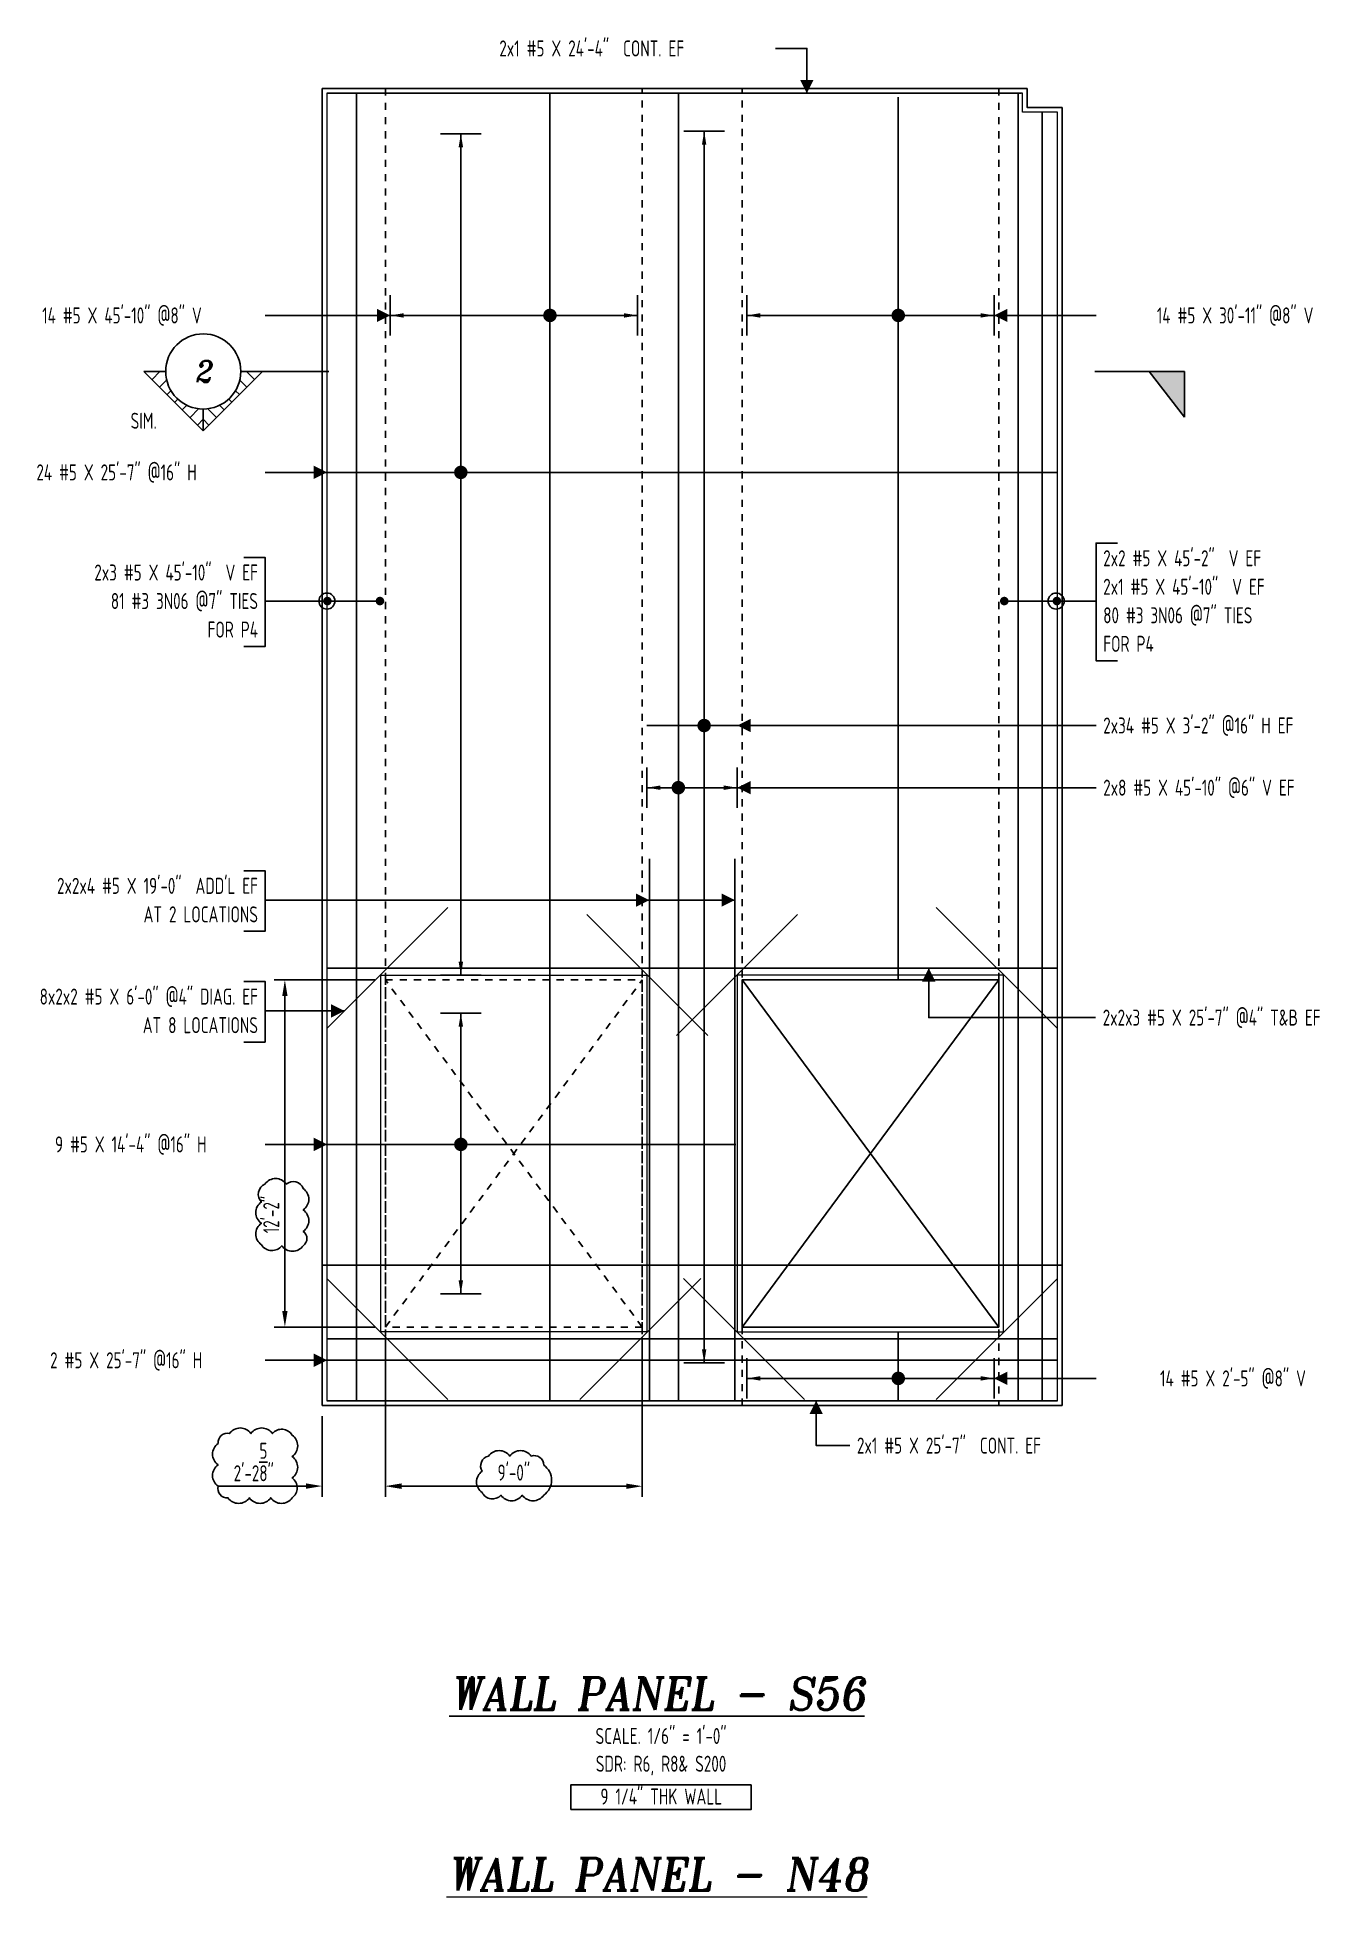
# Model space of a CAD drawing. Header units: inches. Extents: x 10095 to 38568, y -2433 to 4174.
# Drawn here: x 20197 to 20737, y 177 to 959 of the extents above; entities that cross this region are included whole.
import ezdxf
from ezdxf.enums import TextEntityAlignment as Align

# ---------------------------------------------------------------- set-up
doc = ezdxf.new("R2010")
doc.units = ezdxf.units.IN
doc.header["$MEASUREMENT"] = 0
doc.linetypes.add('HIDDEN', pattern=[6, 3, -3])
doc.layers.get('0').update_dxf_attribs({"linetype": 'CONTINUOUS'})
doc.layers.get('Defpoints').update_dxf_attribs({"linetype": 'CONTINUOUS'})
for name, color, linetype in [('0-25', 7, 'CONTINUOUS'), ('0-25TEXT', 7, 'CONTINUOUS'), ('0-35', 3, 'CONTINUOUS'), ('0-35TEXT', 3, 'CONTINUOUS'), ('0-50', 10, 'CONTINUOUS'), ('3', 3, 'CONTINUOUS'), ('BAR-LBL', 2, 'CONTINUOUS'), ('DETAIL', 83, 'CONTINUOUS'), ('Hatch', 253, 'CONTINUOUS'), ('hidden', 7, 'HIDDEN'), ('RANGELAY', 7, 'CONTINUOUS'), ('REBARS', 4, 'CONTINUOUS')]:
    doc.layers.add(name, color=color, linetype=linetype)
doc.layers.add('COVER', color=6, linetype='CONTINUOUS', lineweight=0, plot=False)
doc.styles.add('AR', font='ARCHQUIK.shx', dxfattribs={"width": 0.8})
doc.styles.add('ROMANT', font='romant')
doc.dimstyles.new('CADS_DIM_48', dxfattribs={"dimscale": 48, "dimtxt": 0.09375, "dimasz": 0.09375, "dimexe": 0.0625, "dimexo": 0.0625, "dimgap": 0.09375, "dimtad": 0, "dimtih": 1, "dimtoh": 1, "dimzin": 1, "dimdsep": 46, "dimlunit": 4, "dimtxsty": 'AR', "dimblk": 'CLOSED', "dimcen": 0.1875, "dimadec": 0, "dimazin": 0, "dimtfac": 1, "dimtofl": 0, "dimtmove": 0, "dimatfit": 1, "dimldrblk": 'DOTBLANK', "dimfxl": 1, "dimtzin": 0, "dimarcsym": 0})

msp = doc.modelspace()

# ---------------------------------------------------------------- texts
at = {"color": 7, "linetype": 'Continuous', "style": 'ROMANT', "oblique": 9, "width": 0.95}
msp.add_text('%%UWALL PANEL - S56', height=13.5, dxfattribs=at).set_placement((20458.44317, 255.68512), align=Align.CENTER)
at = {"layer": '0-35TEXT', "style": 'AR', "width": 0.8}
for s, p in [('SIM.', (20236.68565, 794.52536)), ('FOR P4', (20645.80654, 700.68643))]:
    msp.add_text(s, height=6.749831, dxfattribs=at).set_placement(p)
for s, height, p in [('FOR P4', 6.749831, (20290.2521, 706.68581)), ('AT 2 LOCATIONS', 6.7498312, (20290.2521, 586.88147)), ('AT 8 LOCATIONS', 6.7498312, (20290.2521, 540.27428))]:
    msp.add_text(s, height=height, dxfattribs=at).set_placement(p, align=Align.RIGHT)
for s, p in [('SCALE. 1/6" = 1\'-0"', (20459.81505, 241.23823)), ('SDR: R6, R8& S200', (20459.81505, 229.57003)), ('9 1/4" THK WALL', (20459.89197, 215.78201))]:
    msp.add_text(s, height=6.7498312, dxfattribs=at).set_placement(p, align=Align.CENTER)
at = {"layer": 'BAR-LBL', "style": 'AR', "width": 0.8}
for s, p in [('2x1 #5 X 24\'-4"  CONT. EF', (20391.77304, 951.15718)), ('14 #5 X 45\'-10" @8" V', (20199.46841, 838.83761)), ('24 #5 X 25\'-7" @16" H', (20197.04797, 772.81806)), ('2x2 #5 X 45\'-2"  V EF', (20645.80654, 736.68265)), ('2x1 #5 X 45\'-10"  V EF', (20645.80654, 724.68391)), ('80 #3 3N06 @7" TIES', (20645.80654, 712.68517)), ('2x34 #5 X 3\'-2" @16" H EF', (20645.80654, 666.31913)), ('2x8 #5 X 45\'-10" @6" V EF', (20645.80654, 640.16726)), ('2x2x3 #5 X 25\'-7" @4" T&B EF', (20645.57878, 543.45235)), ('9 #5 X 14\'-4" @16" H', (20204.86784, 490.11263)), ('2 #5 X 25\'-7" @16" H', (20202.81978, 399.29048)), ('2x1 #5 X 25\'-7"  CONT. EF', (20542.20934, 363.41236))]:
    msp.add_text(s, height=6.7492913, dxfattribs=at).set_placement(p)
for s, p in [('14 #5 X 30\'-11" @8" V', (20734.24553, 838.83761)), ('2x3 #5 X 45\'-10"  V EF', (20290.2521, 730.68329)), ('81 #3 3N06 @7" TIES', (20290.2521, 718.68455)), ('2x2x4 #5 X 19\'-0"  ADD\'L EF', (20290.2521, 598.88021)), ('8x2x2 #5 X 6\'-0" @4" DIAG. EF', (20290.2521, 552.27302)), ('14 #5 X 2\'-5" @8" V', (20731.08035, 391.67859))]:
    msp.add_text(s, height=6.7492913, dxfattribs=at).set_placement(p, align=Align.RIGHT)
at = {"layer": 'COVER', "style": 'ROMANT', "oblique": 9, "width": 0.95}
msp.add_text('%%UWALL PANEL - N48', height=13.5, dxfattribs=at).set_placement((20458.44317, 179.66798), align=Align.CENTER)

# ---------------------------------------------------------------- blocks, each defined once
blk = doc.blocks.new('leadrblk')
blk.add_lwpolyline([(0, 0, 0, 1, 0), (1, 0, 1, 1, 0)], format="xyseb")
blk = doc.blocks.new('_DotBlank')
at = {"layer": '0-35', "color": 0, "lineweight": -2}
blk.add_line((-0.5, 0), (-1, 0), dxfattribs=at)
blk.add_circle((0, 0), 0.5, dxfattribs=at)
blk = doc.blocks.new('SECTARO')
at = {"linetype": 'Continuous'}
blk.add_line((33.32, 16.99), (20.13, 0), dxfattribs=at)
for p, q in [((33.32, 16.99), (33.32, 0)), ((33.32, 0), (0, 0))]:
    blk.add_line(p, q)
for points in [[(33.32, 0), (33.32, 16.99), (33.32, 0), (20.13, 0)], [(33.32, 16.99), (20.13, 0), (33.32, 0), (33.32, 16.99)]]:
    blk.add_solid(points, dxfattribs=at)
blk = doc.blocks.new('*X3')
at = {"color": 0, "linetype": 'Continuous'}
for p, q in [((-1.108, 0.278), (-1.075, 0.312)), ((-1.081, 0.217), (-1.031, 0.267)), ((-1.013, 0.197), (-0.986, 0.223)), ((-0.96, 0.161), (-0.942, 0.179)), ((-0.92, 0.112), (-0.898, 0.135)), ((-0.895, 0.05), (-0.854, 0.091)), ((-0.856, 0), (-0.81, 0.046)), ((-0.768, 0), (-0.765, 0.002))]:
    blk.add_line(p, q, dxfattribs=at)
blk = doc.blocks.new('*X2')
at = {"color": 0, "linetype": 'Continuous'}
for p, q in [((-1.108, 0.278), (-1.075, 0.312)), ((-0.96, 0.161), (-0.942, 0.179)), ((-0.856, 0), (-0.81, 0.046))]:
    blk.add_line(p, q, dxfattribs=at)
blk = doc.blocks.new('SECTNU')
at = {"linetype": 'Continuous'}
blk.add_line((-24.74, 0), (-32.81, 0), dxfattribs=at)
blk.add_line((0, 0), (-24.74, 0))
at = {"layer": '3'}
for p, q in [((-68.89, 0), (-46.81, 22.07)), ((-60.81, 0), (-68.89, 0))]:
    blk.add_line(p, q, dxfattribs=at)
at = {"layer": '3', "linetype": 'Continuous'}
blk.add_line((-46.81, 14), (-46.81, 22.07), dxfattribs=at)
at = {"layer": '3'}
for points in [[(-46.81, 22.07), (-24.74, 0), (-32.81, 0, 1)], [(-32.81, 0, 0.414214), (-46.81, 14)]]:
    blk.add_lwpolyline(points, format="xyb", dxfattribs=at)
for start, end in [(90, 180), (180, 0)]:
    blk.add_arc((-46.81, 0), 14, start, end, dxfattribs=at)
at = {"linetype": 'Continuous', "xscale": -64, "yscale": 64, "zscale": 64, "rotation": 359.9999999999999}
blk.add_blockref('*X3', (-117.73, 0), dxfattribs=at)
at = {"linetype": 'Continuous', "xscale": 64, "yscale": 64, "zscale": 64}
for name in ['*X3', '*X2']:
    blk.add_blockref(name, (24.1, 0), dxfattribs=at)
at = {"linetype": 'Continuous', "style": 'ROMANT', "oblique": 9, "width": 0.9}
blk.add_attdef('NO', text='', height=8, dxfattribs=at).set_placement((-46.81, 0), align=Align.MIDDLE)
blk = doc.blocks.new('*D51')
at = {"layer": 'Defpoints', "color": 0, "transparency": 16777216}
for p in [(20343.88, 416.66), (20451.88, 416.66), (20343.88, 349.69)]:
    blk.add_point(p, dxfattribs=at)
at = {"layer": 'DETAIL', "color": 0, "lineweight": -2, "transparency": 16777216}
for p, q in [((20343.88, 412.16), (20343.88, 345.19)), ((20451.88, 412.16), (20451.88, 345.19)), ((20445.13, 349.69), (20350.63, 349.69))]:
    blk.add_line(p, q, dxfattribs=at)
at = {"layer": 'DETAIL', "color": 0, "transparency": 16777216}
for points in [[(20350.63, 350.81), (20350.63, 348.56), (20343.88, 349.69)], [(20445.13, 350.81), (20445.13, 348.56), (20451.88, 349.69)]]:
    blk.add_solid(points, dxfattribs=at)
at = {"layer": 'DETAIL', "color": 0, "transparency": 16777216, "insert": (20397.88, 355.43), "char_height": 6.75, "attachment_point": 5, "style": 'AR'}
blk.add_mtext('9\'-0"', dxfattribs=at)
blk = doc.blocks.new('*D52')
at = {"layer": 'Defpoints', "color": 0, "transparency": 16777216}
for p in [(20317.25, 383.66), (20343.88, 383.66), (20317.25, 349.74)]:
    blk.add_point(p, dxfattribs=at)
at = {"layer": 'DETAIL', "color": 0, "lineweight": -2, "transparency": 16777216}
for p, q in [((20317.25, 379.16), (20317.25, 345.24)), ((20343.88, 379.16), (20343.88, 345.24)), ((20310.5, 349.74), (20273.18, 349.74)), ((20350.63, 349.74), (20357.38, 349.74))]:
    blk.add_line(p, q, dxfattribs=at)
at = {"layer": 'DETAIL', "color": 0, "transparency": 16777216}
for points in [[(20310.5, 350.87), (20310.5, 348.62), (20317.25, 349.74)], [(20350.63, 350.87), (20350.63, 348.62), (20343.88, 349.74)]]:
    blk.add_solid(points, dxfattribs=at)
at = {"layer": 'DETAIL', "color": 0, "transparency": 16777216, "insert": (20288.47, 359.87), "char_height": 6.75, "attachment_point": 5, "style": 'AR'}
blk.add_mtext('2\'-2{\\H1.000000x;\\S5/8;}"', dxfattribs=at)
blk = doc.blocks.new('*D53')
at = {"layer": 'Defpoints', "color": 0, "transparency": 16777216}
for p in [(20343.88, 562.66), (20301.56, 416.66), (20343.88, 416.66)]:
    blk.add_point(p, dxfattribs=at)
at = {"layer": 'DETAIL', "color": 0, "lineweight": -2, "transparency": 16777216}
for p, q in [((20339.38, 562.66), (20297.06, 562.66)), ((20301.56, 555.91), (20301.56, 423.41)), ((20339.38, 416.66), (20297.06, 416.66))]:
    blk.add_line(p, q, dxfattribs=at)
at = {"layer": 'DETAIL', "color": 0, "transparency": 16777216}
for points in [[(20300.44, 555.91), (20302.69, 555.91), (20301.56, 562.66)], [(20300.44, 423.41), (20302.69, 423.41), (20301.56, 416.66)]]:
    blk.add_solid(points, dxfattribs=at)
at = {"layer": 'DETAIL', "color": 0, "transparency": 16777216, "insert": (20295.82, 463.97), "char_height": 6.75, "attachment_point": 5, "rotation": 90, "style": 'AR'}
blk.add_mtext('12\'-2"', dxfattribs=at)
blk = doc.blocks.new('*U1251', base_point=(20413.39, 935.97))
at = {"layer": 'REBARS', "color": 0}
blk.add_lwpolyline([(20413.07, 935.97), (20413.07, 385.97)], dxfattribs=at)
blk = doc.blocks.new('rendmark')
at = {"color": 4}
blk.add_line((0, -3), (0, 3), dxfattribs=at)
blk = doc.blocks.new('rarrow')
at = {"color": 7}
blk.add_solid([(2, -0.33), (2, 0.33), (0, 0)], dxfattribs=at)
blk = doc.blocks.new('*U1870', base_point=(20345.88, 842.21))
at = {"layer": 'RANGELAY'}
blk.add_line((20345.88, 842.21), (20449.88, 842.21), dxfattribs=at)
at = {"layer": 'RANGELAY', "xscale": 2.834645669291339, "yscale": 2.834645669291339}
for name in ['rendmark', 'rarrow']:
    blk.add_blockref(name, (20345.88, 842.21), dxfattribs=at)
at = {"layer": 'RANGELAY', "xscale": 2.834645669291339, "yscale": 2.834645669291339, "rotation": 179.999996929531}
for name in ['rendmark', 'rarrow']:
    blk.add_blockref(name, (20449.88, 842.21), dxfattribs=at)
blk = doc.blocks.new('VPM700980')
at = {"const_width": 1}
blk.add_lwpolyline([(-0.5, 0, 1), (0.5, 0, 1)], format="xyb", close=True, dxfattribs=at)
blk = doc.blocks.new('*U813', base_point=(20491.33, 493.17))
at = {"layer": 'REBARS', "color": 0}
blk.add_lwpolyline([(20491.33, 493.49), (20319.33, 493.49)], dxfattribs=at)
blk = doc.blocks.new('*U1869', base_point=(20375.59, 548.66))
at = {"layer": 'RANGELAY'}
blk.add_line((20375.59, 548.66), (20375.59, 430.66), dxfattribs=at)
at = {"layer": 'RANGELAY', "xscale": 2.834645669291339, "yscale": 2.834645669291339}
for name, p, rotation in [('rendmark', (20375.59, 548.66), 269.9999999999999), ('rarrow', (20375.59, 548.66), 269.9999999999999), ('rendmark', (20375.59, 430.66), 89.999996929531), ('rarrow', (20375.59, 430.66), 89.999996929531)]:
    blk.add_blockref(name, p, dxfattribs=dict(at, rotation=rotation))
blk = doc.blocks.new('VPM700A90')
at = {"const_width": 1}
blk.add_lwpolyline([(-0.5, 0, 1), (0.5, 0, 1)], format="xyb", close=True, dxfattribs=at)
blk = doc.blocks.new('*U1382', base_point=(20626.5, 402.35))
at = {"layer": 'REBARS', "color": 0}
blk.add_lwpolyline([(20626.5, 402.67), (20319.5, 402.67)], dxfattribs=at)
blk = doc.blocks.new('*U1381', base_point=(20626.5, 775.88))
at = {"layer": 'REBARS', "color": 0}
blk.add_lwpolyline([(20626.5, 776.19), (20319.5, 776.19)], dxfattribs=at)
blk = doc.blocks.new('*U1868', base_point=(20375.59, 918.66))
at = {"layer": 'RANGELAY'}
blk.add_line((20375.59, 918.66), (20375.59, 564.66), dxfattribs=at)
at = {"layer": 'RANGELAY', "xscale": 2.834645669291339, "yscale": 2.834645669291339}
for name, p, rotation in [('rendmark', (20375.59, 918.66), 269.9999999999999), ('rarrow', (20375.59, 918.66), 269.9999999999999), ('rendmark', (20375.59, 564.66), 89.999996929531), ('rarrow', (20375.59, 564.66), 89.999996929531)]:
    blk.add_blockref(name, p, dxfattribs=dict(at, rotation=rotation))
blk = doc.blocks.new('VPM700C30')
at = {"const_width": 1}
blk.add_lwpolyline([(-0.5, 0, 1), (0.5, 0, 1)], format="xyb", close=True, dxfattribs=at)
blk = doc.blocks.new('*U1867', base_point=(20477.93, 919.66))
at = {"layer": 'RANGELAY'}
blk.add_line((20477.93, 919.66), (20477.93, 401.66), dxfattribs=at)
at = {"layer": 'RANGELAY', "xscale": 2.834645669291339, "yscale": 2.834645669291339}
for name, p, rotation in [('rendmark', (20477.93, 919.66), 269.9999999999999), ('rarrow', (20477.93, 919.66), 269.9999999999999), ('rarrow', (20477.93, 401.66), 89.999996929531), ('rendmark', (20477.93, 401.66), 89.999996929531)]:
    blk.add_blockref(name, p, dxfattribs=dict(at, rotation=rotation))
blk = doc.blocks.new('VPM700CB0')
at = {"const_width": 1}
blk.add_lwpolyline([(-0.5, 0, 1), (0.5, 0, 1)], format="xyb", close=True, dxfattribs=at)
blk = doc.blocks.new('*U685', base_point=(20491.88, 669.38))
at = {"layer": 'REBARS', "color": 0}
blk.add_lwpolyline([(20491.88, 669.69), (20453.88, 669.69)], dxfattribs=at)
blk = doc.blocks.new('*U1252', base_point=(20467.4, 935.97))
at = {"layer": 'REBARS', "color": 0}
blk.add_lwpolyline([(20467.09, 935.97), (20467.09, 385.97)], dxfattribs=at)
blk = doc.blocks.new('*U1866', base_point=(20453.88, 643.54))
at = {"layer": 'RANGELAY'}
blk.add_line((20453.88, 643.54), (20491.88, 643.54), dxfattribs=at)
at = {"layer": 'RANGELAY', "xscale": 2.834645669291339, "yscale": 2.834645669291339}
for name in ['rendmark', 'rarrow']:
    blk.add_blockref(name, (20453.88, 643.54), dxfattribs=at)
at = {"layer": 'RANGELAY', "xscale": 2.834645669291339, "yscale": 2.834645669291339, "rotation": 179.999996929531}
for name in ['rendmark', 'rarrow']:
    blk.add_blockref(name, (20491.88, 643.54), dxfattribs=at)
blk = doc.blocks.new('VPM700DF0')
at = {"const_width": 1}
blk.add_lwpolyline([(-0.5, 0, 1), (0.5, 0, 1)], format="xyb", close=True, dxfattribs=at)
blk = doc.blocks.new('*U768', base_point=(20559.91, 933.97))
at = {"layer": 'REBARS', "color": 0}
blk.add_lwpolyline([(20559.6, 933.97), (20559.6, 562.97)], dxfattribs=at)
blk = doc.blocks.new('*U1865', base_point=(20495.88, 842.21))
at = {"layer": 'RANGELAY'}
blk.add_line((20495.88, 842.21), (20599.88, 842.21), dxfattribs=at)
at = {"layer": 'RANGELAY', "xscale": 2.834645669291339, "yscale": 2.834645669291339}
for name in ['rendmark', 'rarrow']:
    blk.add_blockref(name, (20495.88, 842.21), dxfattribs=at)
at = {"layer": 'RANGELAY', "xscale": 2.834645669291339, "yscale": 2.834645669291339, "rotation": 179.999996929531}
for name in ['rendmark', 'rarrow']:
    blk.add_blockref(name, (20599.88, 842.21), dxfattribs=at)
blk = doc.blocks.new('VPM700F40')
at = {"const_width": 1}
blk.add_lwpolyline([(-0.5, 0, 1), (0.5, 0, 1)], format="xyb", close=True, dxfattribs=at)
blk = doc.blocks.new('*U1864', base_point=(20319.25, 722.06))
at = {"layer": 'REBARS', "color": 0, "const_width": 1.8}
for points in [[(20319.44, 722.96, 1), (20319.44, 721.16, 1), (20319.44, 722.96)], [(20341.56, 721.16, 1), (20341.56, 722.96, 1), (20341.56, 721.16)]]:
    blk.add_lwpolyline(points, format="xyb", dxfattribs=at)
at = {"layer": 'REBARS', "color": 0}
blk.add_lwpolyline([(20319.44, 722.06), (20341.56, 722.06)], dxfattribs=at)
blk = doc.blocks.new('*U710', base_point=(20331.39, 385.66))
at = {"layer": 'REBARS', "color": 0}
blk.add_lwpolyline([(20331.7, 385.66), (20331.7, 935.66)], dxfattribs=at)
blk = doc.blocks.new('*U709', base_point=(20609.78, 385.66))
at = {"layer": 'REBARS', "color": 0}
blk.add_lwpolyline([(20610.09, 385.66), (20610.09, 935.66)], dxfattribs=at)
blk = doc.blocks.new('*U645', base_point=(20619.84, 385.66))
at = {"layer": 'REBARS', "color": 0}
blk.add_lwpolyline([(20620.15, 385.66), (20620.15, 927.66)], dxfattribs=at)
blk = doc.blocks.new('*U1863', base_point=(20604, 722.06))
at = {"layer": 'REBARS', "color": 0, "const_width": 1.8}
for points in [[(20604.19, 722.96, 1), (20604.19, 721.16, 1), (20604.19, 722.96)], [(20626.31, 721.16, 1), (20626.31, 722.96, 1), (20626.31, 721.16)]]:
    blk.add_lwpolyline(points, format="xyb", dxfattribs=at)
at = {"layer": 'REBARS', "color": 0}
blk.add_lwpolyline([(20604.19, 722.06), (20626.31, 722.06)], dxfattribs=at)
blk = doc.blocks.new('*U748', base_point=(20611.25, 935.35))
at = {"layer": 'REBARS', "color": 0}
blk.add_lwpolyline([(20611.25, 935.66), (20319.25, 935.66)], dxfattribs=at)
blk = doc.blocks.new('*U1380', base_point=(20626.25, 385.97))
at = {"layer": 'REBARS', "color": 0}
blk.add_lwpolyline([(20626.25, 385.66), (20319.25, 385.66)], dxfattribs=at)
blk = doc.blocks.new('*U599', base_point=(20479.67, 539.55))
at = {"layer": 'REBARS', "color": 0}
blk.add_lwpolyline([(20479.45, 539.33), (20428.54, 590.24)], dxfattribs=at)
blk = doc.blocks.new('*U600', base_point=(20626.72, 436.82))
at = {"layer": 'REBARS', "color": 0}
blk.add_lwpolyline([(20626.5, 437.04), (20575.59, 386.13)], dxfattribs=at)
blk = doc.blocks.new('*U601', base_point=(20626.72, 542.5))
at = {"layer": 'REBARS', "color": 0}
blk.add_lwpolyline([(20626.5, 542.28), (20575.59, 593.19)], dxfattribs=at)
blk = doc.blocks.new('*U602', base_point=(20466.08, 539.55))
at = {"layer": 'REBARS', "color": 0}
blk.add_lwpolyline([(20466.3, 539.33), (20517.21, 590.24)], dxfattribs=at)
blk = doc.blocks.new('*U603', base_point=(20319.03, 436.82))
at = {"layer": 'REBARS', "color": 0}
blk.add_lwpolyline([(20319.25, 437.04), (20370.16, 386.13)], dxfattribs=at)
blk = doc.blocks.new('*U604', base_point=(20319.03, 542.5))
at = {"layer": 'REBARS', "color": 0}
blk.add_lwpolyline([(20319.25, 542.28), (20370.16, 593.19)], dxfattribs=at)
blk = doc.blocks.new('*U605', base_point=(20476.72, 436.82))
at = {"layer": 'REBARS', "color": 0}
blk.add_lwpolyline([(20476.5, 437.04), (20425.59, 386.13)], dxfattribs=at)
blk = doc.blocks.new('*U606', base_point=(20469.03, 436.82))
at = {"layer": 'REBARS', "color": 0}
blk.add_lwpolyline([(20469.25, 437.04), (20520.16, 386.13)], dxfattribs=at)
blk = doc.blocks.new('*U1462', base_point=(20559.91, 414.66))
at = {"layer": 'REBARS', "color": 0}
blk.add_lwpolyline([(20559.6, 414.66), (20559.6, 385.66)], dxfattribs=at)
blk = doc.blocks.new('*U1862', base_point=(20495.88, 395.05))
at = {"layer": 'RANGELAY'}
blk.add_line((20495.88, 395.05), (20599.88, 395.05), dxfattribs=at)
at = {"layer": 'RANGELAY', "xscale": 2.834645669291339, "yscale": 2.834645669291339}
for name in ['rendmark', 'rarrow']:
    blk.add_blockref(name, (20495.88, 395.05), dxfattribs=at)
at = {"layer": 'RANGELAY', "xscale": 2.834645669291339, "yscale": 2.834645669291339, "rotation": 179.9999969295311}
for name in ['rendmark', 'rarrow']:
    blk.add_blockref(name, (20599.88, 395.05), dxfattribs=at)
blk = doc.blocks.new('VPM701720')
at = {"const_width": 1}
blk.add_lwpolyline([(-0.5, 0, 1), (0.5, 0, 1)], format="xyb", close=True, dxfattribs=at)
blk = doc.blocks.new('*U1378', base_point=(20626.5, 412.02))
at = {"layer": 'REBARS', "color": 0}
blk.add_lwpolyline([(20626.5, 411.71), (20319.5, 411.71)], dxfattribs=at)
blk = doc.blocks.new('*U1379', base_point=(20626.5, 567.3))
at = {"layer": 'REBARS', "color": 0}
blk.add_lwpolyline([(20626.5, 567.61), (20319.5, 567.61)], dxfattribs=at)
blk = doc.blocks.new('*U548', base_point=(20454.56, 385.66))
at = {"layer": 'REBARS', "color": 0}
blk.add_lwpolyline([(20454.88, 385.66), (20454.88, 613.66)], dxfattribs=at)
blk = doc.blocks.new('*U549', base_point=(20491.19, 385.66))
at = {"layer": 'REBARS', "color": 0}
blk.add_lwpolyline([(20490.88, 385.66), (20490.88, 613.66)], dxfattribs=at)

# ---------------------------------------------------------------- dimensions: what is measured, and where the dimension line sits
at = {"layer": 'DETAIL'}
dim = msp.add_linear_dim(base=(20301.56183, 416.65942), p1=(20343.87679, 562.65987), p2=(20343.87679, 416.65942), angle=90, dimstyle='CADS_DIM_48', override={"dimscale": 72, "dimgap": 0.03125, "dimtad": 1, "dimtih": 0, "dimtoh": 0, "dimdec": 3, "dimtdec": 3}, dxfattribs=at)
dim.commit()
dim.dimension.update_dxf_attribs({"geometry": '*D53', "text_midpoint": (20301.56183, 463.96808), "dimtype": 160})
for base, p1, p2, picture, middle in [((20343.87679, 349.68986), (20451.87679, 416.65942), (20343.87679, 416.65942), '*D51', (20397.87679, 355.43124)), ((20317.25179, 349.74136), (20343.87679, 383.65942), (20317.25179, 383.65942), '*D52', (20288.46731, 359.86636))]:
    dim = msp.add_linear_dim(base=base, p1=p1, p2=p2, angle=180, dimstyle='CADS_DIM_48', override={"dimscale": 72, "dimgap": 0.03125, "dimtad": 1, "dimtih": 0, "dimtoh": 0, "dimdec": 3, "dimtdec": 3}, dxfattribs=at)
    dim.commit()
    dim.dimension.update_dxf_attribs({"geometry": picture, "text_midpoint": middle})

# ---------------------------------------------------------------- linework, layer by layer
at = {"layer": '0-25'}
for p, q in [((20601.87679, 416.65942), (20493.87679, 562.65987)), ((20493.87679, 416.65942), (20601.87679, 562.65987))]:
    msp.add_line(p, q, dxfattribs=at)
at = {"layer": '0-25TEXT'}
for points in [[(20521.14971, 935.65942), (20521.14971, 954.53183), (20507.97463, 954.53183)], [(20345.87679, 842.21226), (20293.32752, 842.21226)], [(20599.87679, 842.21226), (20642.80686, 842.21226)], [(20319.32752, 776.19271), (20293.32752, 776.19271)], [(20651.80591, 746.43163), (20642.80686, 746.43163), (20642.80686, 696.93683), (20651.80591, 696.93683)], [(20651.80591, 746.43163), (20642.80686, 746.43163), (20642.80686, 696.93683), (20651.80591, 696.93683)], [(20284.25273, 740.43226), (20293.25179, 740.43226), (20293.25179, 702.9362), (20284.25273, 702.9362)], [(20284.25273, 740.43226), (20293.25179, 740.43226), (20293.25179, 702.9362), (20284.25273, 702.9362)], [(20491.87679, 669.69378), (20642.80686, 669.69378)], [(20491.87679, 643.5419), (20642.80686, 643.5419)], [(20284.25273, 608.62919), (20293.25179, 608.62919), (20293.25179, 583.13186), (20284.25273, 583.13186)], [(20490.87679, 596.25549), (20293.25179, 596.25549)], [(20572.40535, 567.6076), (20572.40535, 546.82699), (20642.57909, 546.82699)], [(20284.25273, 562.022), (20293.25179, 562.022), (20293.25179, 536.52468), (20284.25273, 536.52468)], [(20326.62259, 549.6483), (20293.25179, 549.6483)], [(20319.32752, 493.48727), (20293.32752, 493.48727)], [(20319.32752, 402.66512), (20293.32752, 402.66512)], [(20599.87679, 395.05323), (20642.80686, 395.05323)], [(20525.05764, 385.65942), (20525.05764, 366.787), (20539.20966, 366.787)]]:
    msp.add_lwpolyline(points, dxfattribs=at)
at = {"layer": '0-35'}
for points in [[(20613.87679, 937.65942), (20317.25179, 937.65942), (20317.25179, 383.65942), (20628.50179, 383.65942), (20628.50179, 929.65942), (20613.87679, 929.65942)], [(20601.87679, 562.65987), (20493.87679, 562.65987), (20493.87679, 416.65942), (20601.87679, 416.65942)]]:
    msp.add_lwpolyline(points, close=True, dxfattribs=at)
at = {"layer": '0-50'}
msp.add_lwpolyline([(20497.75847, 224.11322), (20421.87163, 224.11322), (20421.87163, 213.75686), (20497.75847, 213.75686)], close=True, dxfattribs=at)
at = {"layer": 'COVER'}
for points in [[(20611.87679, 935.65942), (20319.25179, 935.65942), (20319.25179, 385.65942), (20626.50179, 385.65942), (20626.50179, 927.65942), (20611.87679, 927.65942)], [(20341.87679, 564.65987), (20453.87679, 564.65987), (20453.87679, 414.65942), (20341.87679, 414.65942)], [(20603.87679, 564.65987), (20491.87679, 564.65987), (20491.87679, 414.65942), (20603.87679, 414.65942)]]:
    msp.add_lwpolyline(points, close=True, dxfattribs=at)
at = {"layer": 'DETAIL'}
for points in [[(20309.28793, 450.88153, -0.52056705), (20300.28793, 450.88153, -0.52056705), (20291.68718, 451.28078, -0.52056705), (20291.68718, 460.28078, -0.52056705), (20291.68718, 469.28078, -0.52056705), (20293.1756, 476.79235, -0.52056705), (20302.1756, 476.79235, -0.52056705), (20309.28793, 474.90469, -0.52056705), (20309.28793, 465.90469, -0.52056705), (20309.28793, 456.90469, -0.52056705)], [(20304.61937, 344.8091, -0.52056705), (20295.61937, 344.8091, -0.52056705), (20286.61937, 344.8091, -0.52056705), (20277.61937, 344.8091, -0.52056705), (20273.4832, 349.67293, -0.52056705), (20273.4832, 358.67293, -0.52056705), (20273.4832, 367.67293, -0.52056705), (20278.30865, 371.84747, -0.52056705), (20287.30865, 371.84747, -0.52056705), (20296.30865, 371.84747, -0.52056705), (20304.61937, 371.1582, -0.52056705), (20304.61937, 362.1582, -0.52056705), (20304.61937, 353.1582, -0.52056705)], [(20410.43751, 345.89871, -0.52056705), (20401.43751, 345.89871, -0.52056705), (20392.43751, 345.89871, -0.52056705), (20384.53265, 346.99385, -0.52056705), (20384.53265, 355.99385, -0.52056705), (20387.18685, 362.33964, -0.52056705), (20396.18685, 362.33964, -0.52056705), (20405.18685, 362.33964, -0.52056705), (20410.43751, 358.59029, -0.52056705)]]:
    msp.add_lwpolyline(points, format="xyb", close=True, dxfattribs=at)
at = {"layer": 'Hatch'}
msp.add_line((20317.25179, 442.65942), (20628.50179, 442.65942), dxfattribs=at)
at = {"layer": 'hidden'}
for p, q in [((20343.87679, 937.65942), (20343.87679, 383.65942)), ((20451.87679, 383.65942), (20451.87679, 937.65942)), ((20493.87679, 383.65942), (20493.87679, 937.65942)), ((20601.87679, 937.65942), (20601.87679, 383.65942)), ((20343.87679, 416.65942), (20451.87679, 562.65987)), ((20451.87679, 416.65942), (20343.87679, 562.65987))]:
    msp.add_line(p, q, dxfattribs=at)
msp.add_lwpolyline([(20343.87679, 562.65987), (20451.87679, 562.65987), (20451.87679, 416.65942), (20343.87679, 416.65942)], close=True, dxfattribs=at)

# ---------------------------------------------------------------- block references
ref = msp.add_blockref('SECTNU', (20320.09093, 818.63516), dxfattribs=dict(xscale=-1.129181470141702, yscale=1.129181470141702, zscale=1.129181470141702, rotation=180))
ref.add_attrib('NO', '2', dxfattribs={"linetype": 'Continuous', "height": 9.03345, "style": 'ROMANT', "oblique": 9, "width": 0.9}).set_placement((20267.23091, 818.63515), align=Align.MIDDLE)
at = {"xscale": -1.129181470141702, "yscale": 1.129181470141702, "zscale": 1.129181470141702, "rotation": 180}
msp.add_blockref('SECTARO', (20642.34473, 818.63516), dxfattribs=at)
at = {"layer": '0-25TEXT'}
for name, p, xscale, yscale, rotation in [('leadrblk', (20521.14971, 935.65942), -5.623937007874017, 2.250708661417324, 269.9999984647655), ('VPM700980', (20413.07327, 842.21226), 2.834645669291338, 2.834645669291338, 180), ('VPM700F40', (20559.59505, 842.21226), 2.834645669291338, 2.834645669291338, 180), ('leadrblk', (20599.87679, 842.21226), -5.623937007874017, 2.250708661417324, 179.999996929531), ('VPM700C30', (20375.58851, 776.19271), 2.834645669291338, 2.834645669291338, 90.00000000000007), ('VPM700CB0', (20477.9342, 669.69378), 2.834645669291338, 2.834645669291338, 90.00000000000007), ('leadrblk', (20491.87679, 669.69378), -5.623937007874017, 2.250708661417324, 179.999996929531), ('VPM700DF0', (20467.08904, 643.5419), 2.834645669291338, 2.834645669291338, 180), ('leadrblk', (20491.87679, 643.5419), -5.623937007874017, 2.250708661417324, 179.999996929531), ('leadrblk', (20454.87676, 596.25549), 5.623937007874017, 2.250708661417324, 180.000003070469), ('leadrblk', (20490.87679, 596.25549), 5.623937007874017, 2.250708661417324, 180.000003070469), ('leadrblk', (20572.40535, 567.6076), -5.623937007874017, 2.250708661417324, 89.9999953942965), ('VPM700A90', (20375.58851, 493.48727), 2.834645669291338, 2.834645669291338, 90.00000000000007), ('VPM701720', (20559.59505, 395.05323), 2.834645669291338, 2.834645669291338, 180), ('leadrblk', (20599.87679, 395.05323), -5.623937007874017, 2.250708661417324, 179.999996929531), ('leadrblk', (20525.05764, 385.65942), -5.623937007874017, 2.250708661417324, 89.9999984647655)]:
    msp.add_blockref(name, p, dxfattribs=dict(at, xscale=xscale, yscale=yscale, rotation=rotation))
at = {"layer": '0-25TEXT', "xscale": -5.623937007874017, "yscale": 2.250708661417324}
for p in [(20345.87679, 842.21225), (20319.32752, 776.19271), (20326.62259, 549.6483), (20319.32752, 493.48727), (20319.32752, 402.66512)]:
    msp.add_blockref('leadrblk', p, dxfattribs=at)
at = {"layer": 'RANGELAY'}
for name, p in [('*U1868', (20375.58851, 918.65942)), ('*U1867', (20477.9342, 919.65942)), ('*U1870', (20345.87679, 842.21226)), ('*U1865', (20495.87679, 842.21226)), ('*U1866', (20453.87679, 643.5419)), ('*U1869', (20375.58851, 548.65987)), ('*U1862', (20495.87679, 395.05323))]:
    msp.add_blockref(name, p, dxfattribs=at)
at = {"layer": 'REBARS', "color": 4}
for name, p in [('*U748', (20611.2544, 935.34692)), ('*U710', (20331.39075, 385.65942)), ('*U1251', (20413.38578, 935.97361)), ('*U1252', (20467.40154, 935.97361)), ('*U768', (20559.90755, 933.97361)), ('*U709', (20609.77843, 385.65942)), ('*U645', (20619.84116, 385.65942)), ('*U1381', (20626.50179, 775.88021)), ('*U1864', (20319.25188, 722.05919)), ('*U1863', (20604.00191, 722.0592)), ('*U685', (20491.87679, 669.38128)), ('*U548', (20454.56435, 385.65942)), ('*U549', (20491.18923, 385.65942)), ('*U604', (20319.03082, 542.49846)), ('*U599', (20479.67491, 539.54631)), ('*U602', (20466.07866, 539.54631)), ('*U601', (20626.72288, 542.49833)), ('*U1379', (20626.50179, 567.2951)), ('*U813', (20491.32752, 493.17477)), ('*U603', (20319.03082, 436.82083)), ('*U605', (20476.72276, 436.82083)), ('*U606', (20469.03066, 436.82099)), ('*U600', (20626.72292, 436.82099)), ('*U1462', (20559.90755, 414.65942)), ('*U1378', (20626.50179, 412.02419)), ('*U1382', (20626.50179, 402.35262)), ('*U1380', (20626.25179, 385.97192))]:
    msp.add_blockref(name, p, dxfattribs=at)

msp.set_redraw_order([(e.dxf.handle, doc.entitydb.next_handle()) for e in msp.query("TEXT MTEXT ATTDEF DIMENSION ARC_DIMENSION")])  # texts and dimensions are drawn at this point

# ---------------------------------------------------------------- leaders
at = {"layer": '0-25TEXT'}
for points in [[(20319.25188, 722.05919), (20293.25179, 722.05919)], [(20626.00179, 722.05919), (20642.80686, 722.05919)]]:
    msp.add_leader(points, dimstyle='CADS_DIM_48', override={"dimscale": 72, "dimgap": 0.03125, "dimtad": 0, "dimtih": 0, "dimtoh": 0, "dimdec": 3, "dimtdec": 3}, dxfattribs=at)

doc.saveas('drawing.dxf')
